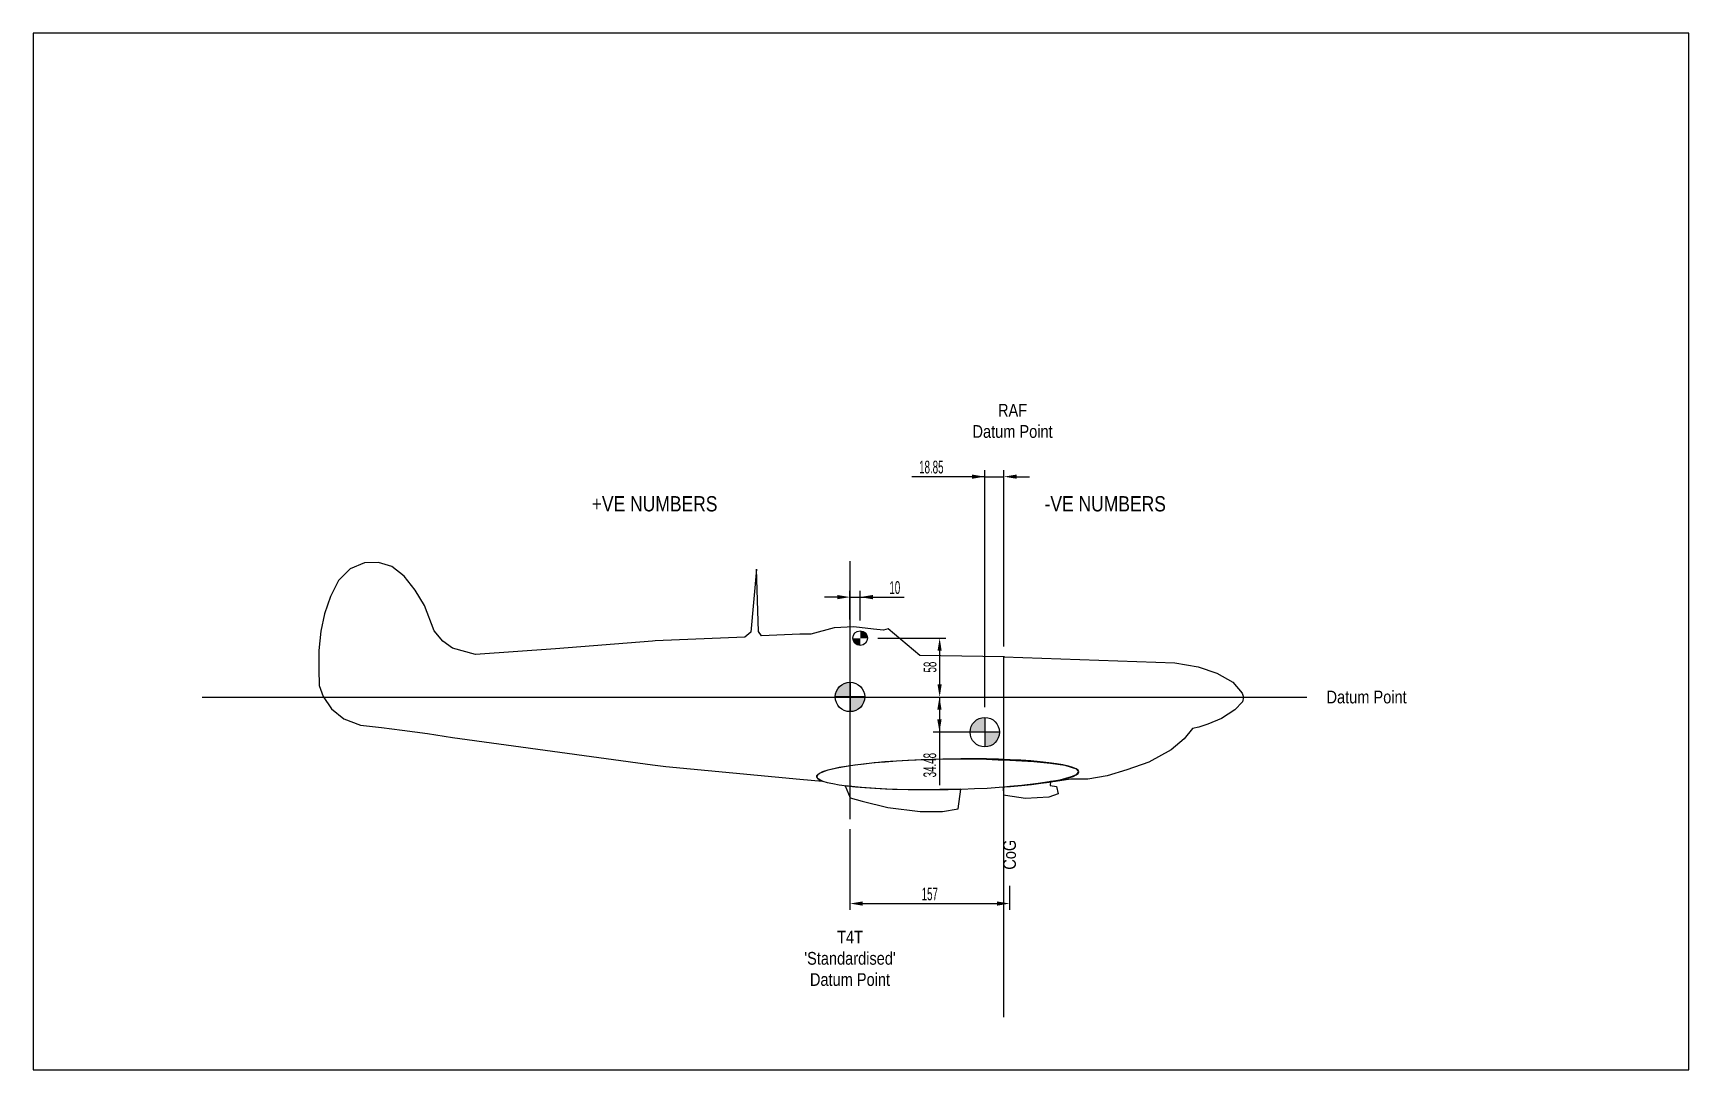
# Model space of a CAD drawing. Header units: centimetres. Extents: x -5325 to 32224, y -11540 to 14619.
# Drawn here: x 7497 to 9125, y 2796 to 3815 of the extents above; entities that cross this region are included whole.
import ezdxf

# ---------------------------------------------------------------- set-up
doc = ezdxf.new("R2010")
doc.units = ezdxf.units.CM
doc.header["$PDMODE"] = 3
doc.header["$PDSIZE"] = -5
doc.layers.get('0').update_dxf_attribs({"color": 10})
doc.styles.add('SEACAD_arial_ttf', font='ARIALN.TTF')
doc.styles.get("Standard").update_dxf_attribs({"font": 'ARIALN.TTF', "width": 0.67})
doc.dimstyles.new('ISO-25', dxfattribs={"dimscale": 5, "dimtxt": 2.5, "dimasz": 2.5, "dimexe": 1.25, "dimexo": 2, "dimtad": 1, "dimdsep": 46, "dimtxsty": 'Standard', "dimcen": 2.5, "dimadec": 0, "dimazin": 0, "dimtfac": 1, "dimtmove": 0, "dimatfit": 3, "dimfxl": 1, "dimarcsym": 0})

msp = doc.modelspace()

# ---------------------------------------------------------------- texts
at = {"color": 7, "char_height": 12.5, "width": 213.51501, "style": 'SEACAD_arial_ttf'}
for s, insert, attachment_point in [('RAF\\PDatum Point', (8459.804, 3416.94), 8), ('Datum Point', (8768.589, 3162.187), 4)]:
    msp.add_mtext(s, dxfattribs=dict(at, insert=insert, attachment_point=attachment_point))
at = {"color": 1, "insert": (8107.749, 3344.56), "char_height": 15, "width": 156.80253, "attachment_point": 8, "style": 'SEACAD_arial_ttf'}
msp.add_mtext('+VE NUMBERS', dxfattribs=at)
at = {"color": 5, "insert": (8550.925, 3344.56), "char_height": 15, "width": 156.80253, "attachment_point": 8, "style": 'SEACAD_arial_ttf'}
msp.add_mtext('-VE NUMBERS', dxfattribs=at)
at = {"color": 7, "insert": (8456.93, 3021.921), "char_height": 12.5, "width": 213.51501, "attachment_point": 6, "rotation": 90, "style": 'SEACAD_arial_ttf'}
msp.add_mtext('CoG', dxfattribs=at)
at = {"color": 0, "insert": (8299.93, 2932.425), "char_height": 12.5, "width": 213.51501, "attachment_point": 2, "style": 'SEACAD_arial_ttf'}
msp.add_mtext("T4T\\P'Standardised'\\PDatum Point", dxfattribs=at)

# ---------------------------------------------------------------- blocks, each defined once
blk = doc.blocks.new('A$C11176508')
at = {"color": 0}
blk.add_lwpolyline([(6314, 2228), (6105, 2233), (5952, 2236), (5796, 2234), (5642, 2231), (5478, 2223), (5335, 2213), (5175, 2197), (5175, 2197), (5223, 2313), (5344, 2348), (5596, 2409), (5914, 2447), (6133, 2447), (6288, 2423)], close=True, dxfattribs=at)
for points in [[(6737, 928), (6737, 928), (8417, 986), (8646, 1027), (8832, 1087), (8988, 1177), (9081, 1285), (9094, 1324), (9082, 1369), (9008, 1450), (8876, 1535), (8743, 1589), (8652, 1619), (8591, 1633), (8508, 1734), (8380, 1842), (8161, 1962), (7946, 2038), (7752, 2099), (7563, 2131), (7393, 2131), (7243, 2154), (7194, 2155), (7192, 2193), (7254, 2203), (7270, 2276), (7178, 2307), (6950, 2322), (6753, 2290), (6735, 2287), (6734, 2205), (6796, 2201), (6913, 2189), (7072, 2171), (7289, 2137), (7401, 2105), (7451, 2084), (7473, 2059), (7453, 2033), (7340, 1997), (7196, 1977), (7031, 1960), (6735, 1943), (6735, 1943), (6735, 1943)], [(3280, 1990), (3280, 1990), (3411, 2007), (4731, 2129), (4731, 2129)], [(4731, 2129), (4731, 2129), (4954, 2149), (4926, 2137), (4911, 2127), (4901, 2119), (4896, 2107), (4898, 2096), (4906, 2085), (4919, 2075), (4957, 2056), (5009, 2038), (5118, 2014), (5275, 1989), (5437, 1970), (5567, 1958), (5793, 1944), (5956, 1937), (6135, 1932), (6284, 1931), (6564, 1934), (6735, 1943), (6735, 1943)], [(1313, 1721), (1313, 1721), (3280, 1990), (3280, 1990)], [(1315, 841), (1315, 841), (1219, 773), (1134, 673), (1039, 424), (947, 273), (840, 133), (716, 39), (587, 0), (447, 2), (307, 64), (193, 178), (114, 334), (55, 505), (20, 674), (0, 865), (0, 1049), (1, 1210), (41, 1317), (124, 1439), (244, 1538), (409, 1598), (614, 1623), (818, 1649), (1067, 1683), (1313, 1721), (1313, 1721)], [(3280, 774), (3280, 774), (2326, 848), (1541, 904), (1315, 841), (1315, 841)], [(6743, 928), (6737, 928), (5910, 916), (5597, 654), (5554, 664), (5455, 655), (5261, 634), (5068, 642), (4838, 704), (4731, 704), (4731, 704)], [(4731, 704), (4731, 704), (4353, 721), (4322, 679), (4303, 67), (4247, 684), (4190, 734), (3307, 772), (3280, 774), (3280, 774)]]:
    blk.add_lwpolyline(points, dxfattribs=at)
blk.add_ellipse((6185, 2082), major_axis=(-1289, 24), ratio=0.116034, dxfattribs=at)
blk = doc.blocks.new('*D539')
at = {"color": 0, "lineweight": -2}
for p, q in [((8432.5, 3378.9), (8360.8, 3378.9)), ((8420, 3378.9), (8407.5, 3378.9)), ((8432.5, 3152.2), (8432.5, 3385.2)), ((8432.5, 3378.9), (8451.3, 3378.9)), ((8451.3, 3211.8), (8451.3, 3385.2)), ((8463.8, 3378.9), (8476.3, 3378.9))]:
    blk.add_line(p, q, dxfattribs=at)
at = {"color": 0}
for points in [[(8420, 3376.9), (8420, 3381), (8432.5, 3378.9)], [(8463.8, 3381), (8463.8, 3376.9), (8451.3, 3378.9)]]:
    blk.add_solid(points, dxfattribs=at)
at = {"layer": 'Defpoints', "color": 0}
for p in [(8451.3, 3378.9), (8451.3, 3201.8), (8432.5, 3142.2)]:
    blk.add_point(p, dxfattribs=at)
at = {"color": 0, "insert": (8379.9, 3388.3), "char_height": 12.5, "attachment_point": 5}
blk.add_mtext('18.85', dxfattribs=at)
blk = doc.blocks.new('*D540')
at = {"color": 0, "lineweight": -2}
for p, q in [((8299.9, 3032.2), (8299.9, 2952.9)), ((8456.9, 2976.7), (8456.9, 2952.9)), ((8312.4, 2959.2), (8444.4, 2959.2))]:
    blk.add_line(p, q, dxfattribs=at)
at = {"color": 0}
for points in [[(8312.4, 2961.3), (8312.4, 2957.1), (8299.9, 2959.2)], [(8444.4, 2957.1), (8444.4, 2961.3), (8456.9, 2959.2)]]:
    blk.add_solid(points, dxfattribs=at)
at = {"layer": 'Defpoints', "color": 0}
for p in [(8299.9, 3042.2), (8456.9, 2986.7), (8456.9, 2959.2)]:
    blk.add_point(p, dxfattribs=at)
at = {"color": 0, "insert": (8378.4, 2968.6), "char_height": 12.5, "attachment_point": 5}
blk.add_mtext('157', dxfattribs=at)
blk = doc.blocks.new('*D541')
at = {"color": 0, "lineweight": -2}
for p, q in [((8309.9, 3162.2), (8394.2, 3162.2)), ((8387.9, 3162.2), (8387.9, 3075.5)), ((8387.9, 3149.7), (8387.9, 3140.2)), ((8432.5, 3127.7), (8381.7, 3127.7))]:
    blk.add_line(p, q, dxfattribs=at)
at = {"color": 0}
for points in [[(8390, 3149.7), (8385.8, 3149.7), (8387.9, 3162.2)], [(8385.8, 3140.2), (8390, 3140.2), (8387.9, 3127.7)]]:
    blk.add_solid(points, dxfattribs=at)
at = {"layer": 'Defpoints', "color": 0}
for p in [(8299.9, 3162.2), (8387.9, 3127.7), (8442.5, 3127.7)]:
    blk.add_point(p, dxfattribs=at)
at = {"color": 0, "insert": (8378.5, 3095.3), "char_height": 12.5, "attachment_point": 5, "rotation": 90}
blk.add_mtext('34.48', dxfattribs=at)
blk = doc.blocks.new('*D542')
at = {"color": 0, "lineweight": -2}
for p, q in [((8287.4, 3260.5), (8274.9, 3260.5)), ((8299.9, 3238.4), (8299.9, 3266.7)), ((8299.9, 3260.5), (8353.1, 3260.5)), ((8299.9, 3260.5), (8309.9, 3260.5)), ((8309.9, 3237.4), (8309.9, 3266.7)), ((8322.4, 3260.5), (8334.9, 3260.5))]:
    blk.add_line(p, q, dxfattribs=at)
at = {"color": 0}
for points in [[(8287.4, 3258.4), (8287.4, 3262.6), (8299.9, 3260.5)], [(8322.4, 3262.6), (8322.4, 3258.4), (8309.9, 3260.5)]]:
    blk.add_solid(points, dxfattribs=at)
at = {"layer": 'Defpoints', "color": 0}
for p in [(8309.9, 3260.5), (8299.9, 3228.4), (8309.9, 3227.4)]:
    blk.add_point(p, dxfattribs=at)
at = {"color": 0, "insert": (8344, 3269.8), "char_height": 12.5, "attachment_point": 5}
blk.add_mtext('10', dxfattribs=at)
blk = doc.blocks.new('*D543')
at = {"color": 0, "lineweight": -2}
for p, q in [((8327.2, 3220.2), (8394.3, 3220.2)), ((8388.1, 3207.7), (8388.1, 3174.7)), ((8324.4, 3162.2), (8394.3, 3162.2))]:
    blk.add_line(p, q, dxfattribs=at)
at = {"color": 0}
for points in [[(8390.1, 3207.7), (8386, 3207.7), (8388.1, 3220.2)], [(8386, 3174.7), (8390.1, 3174.7), (8388.1, 3162.2)]]:
    blk.add_solid(points, dxfattribs=at)
at = {"layer": 'Defpoints', "color": 0}
for p in [(8317.2, 3220.2), (8314.4, 3162.2), (8388.1, 3162.2)]:
    blk.add_point(p, dxfattribs=at)
at = {"color": 0, "insert": (8378.7, 3191.7), "char_height": 12.5, "attachment_point": 5, "rotation": 90}
blk.add_mtext('58', dxfattribs=at)

# ---------------------------------------------------------------- dimensions: what is measured, and where the dimension line sits
at = {"color": 1}
dim = msp.add_linear_dim(base=(8451.332, 3378.947), p1=(8432.479, 3142.156), p2=(8451.332, 3201.75), dimstyle='ISO-25', dxfattribs=at)
dim.commit()
dim.dimension.update_dxf_attribs({"geometry": '*D539', "text_midpoint": (8379.867, 3378.947), "dimtype": 160})
at = {"color": 5}
for base, p1, p2, picture, middle in [((8309.93, 3260.469), (8299.93, 3228.352), (8309.93, 3227.412), '*D542', (8344.037, 3260.469)), ((8456.93, 2959.185), (8299.93, 3042.177), (8456.93, 2986.734), '*D540', (8378.43, 2959.185))]:
    dim = msp.add_linear_dim(base=base, p1=p1, p2=p2, dimstyle='ISO-25', dxfattribs=at)
    dim.commit()
    dim.dimension.update_dxf_attribs({"geometry": picture, "text_midpoint": middle, "dimtype": 160})
at = {"color": 1}
dim = msp.add_linear_dim(base=(8388.057, 3162.187), p1=(8317.156, 3220.186), p2=(8314.38, 3162.187), angle=90, dimstyle='ISO-25', dxfattribs=at)
dim.commit()
dim.dimension.update_dxf_attribs({"geometry": '*D543', "text_midpoint": (8388.057, 3191.657), "dimtype": 160})
at = {"color": 5}
dim = msp.add_linear_dim(base=(8387.921, 3127.705), p1=(8299.93, 3162.187), p2=(8442.479, 3127.705), angle=90, dimstyle='ISO-25', dxfattribs=at)
dim.commit()
dim.dimension.update_dxf_attribs({"geometry": '*D541', "text_midpoint": (8378.546, 3095.33)})

# ---------------------------------------------------------------- hatches: boundary and pattern name
h = msp.add_hatch(color=5)
h.paths.add_polyline_path([(8309.93, 3227.412), (8309.93, 3220.107), (8317.155, 3220.107, 0.41744911)])
h.paths.add_polyline_path([(8309.93, 3220.107), (8302.705, 3220.107, 0.4109854), (8309.93, 3212.961)])
h = msp.add_hatch(color=3)
h.set_gradient(color1=(255, 0, 0), one_color=1, name='INVSPHERICAL')
h.paths.add_polyline_path([(8299.93, 3162.346), (8299.93, 3176.797, 0.41421356), (8285.479, 3162.346)])
h.paths.add_polyline_path([(8299.93, 3147.895, 0.41421356), (8314.381, 3162.346), (8299.93, 3162.346)])
h = msp.add_hatch(color=3)
h.set_gradient(color1=(39, 254, 1), one_color=1, name='INVSPHERICAL')
h.paths.add_polyline_path([(8432.479, 3127.705), (8432.479, 3142.156, 0.41421356), (8418.028, 3127.705)])
h.paths.add_polyline_path([(8432.479, 3113.254, 0.41421356), (8446.93, 3127.705), (8432.479, 3127.705)])

# ---------------------------------------------------------------- linework, layer by layer
at = {"color": 6}
for p, q in [((8299.93, 3042.177), (8299.93, 3295.928)), ((8451.332, 2847.618), (8451.332, 3201.75))]:
    msp.add_line(p, q, dxfattribs=at)
for p, q in [((8299.93, 3176.797), (8299.93, 3147.895)), ((8314.381, 3162.346), (8285.479, 3162.346))]:
    msp.add_line(p, q)
at = {"color": 1}
msp.add_line((7662.827, 3162.187), (8749.3, 3162.187), dxfattribs=at)
at = {"color": 3}
for p, q in [((8446.93, 3127.705), (8418.028, 3127.705)), ((8432.479, 3142.156), (8432.479, 3113.254))]:
    msp.add_line(p, q, dxfattribs=at)
at = {"color": 1}
msp.add_lwpolyline([(7496.554, 2795.663), (9124.929, 2795.663), (9124.929, 3815.035), (7496.554, 3815.035)], close=True, dxfattribs=at)
at = {"color": 5}
msp.add_circle((8309.93, 3220.186), 7.226, dxfattribs=at)
msp.add_circle((8299.93, 3162.346), 14.451)
at = {"color": 3}
msp.add_circle((8432.479, 3127.705), 14.451, dxfattribs=at)

# ---------------------------------------------------------------- block references
at = {"color": 7, "xscale": -0.1000000000003638, "yscale": 0.09999999999990905, "zscale": 0.1, "rotation": 180}
msp.add_blockref('A$C11176508', (7777.63, 3294.555), dxfattribs=at)

msp.set_redraw_order([(e.dxf.handle, doc.entitydb.next_handle()) for e in msp.query("TEXT MTEXT ATTDEF DIMENSION ARC_DIMENSION")])  # texts and dimensions are drawn at this point

doc.saveas('drawing.dxf')
